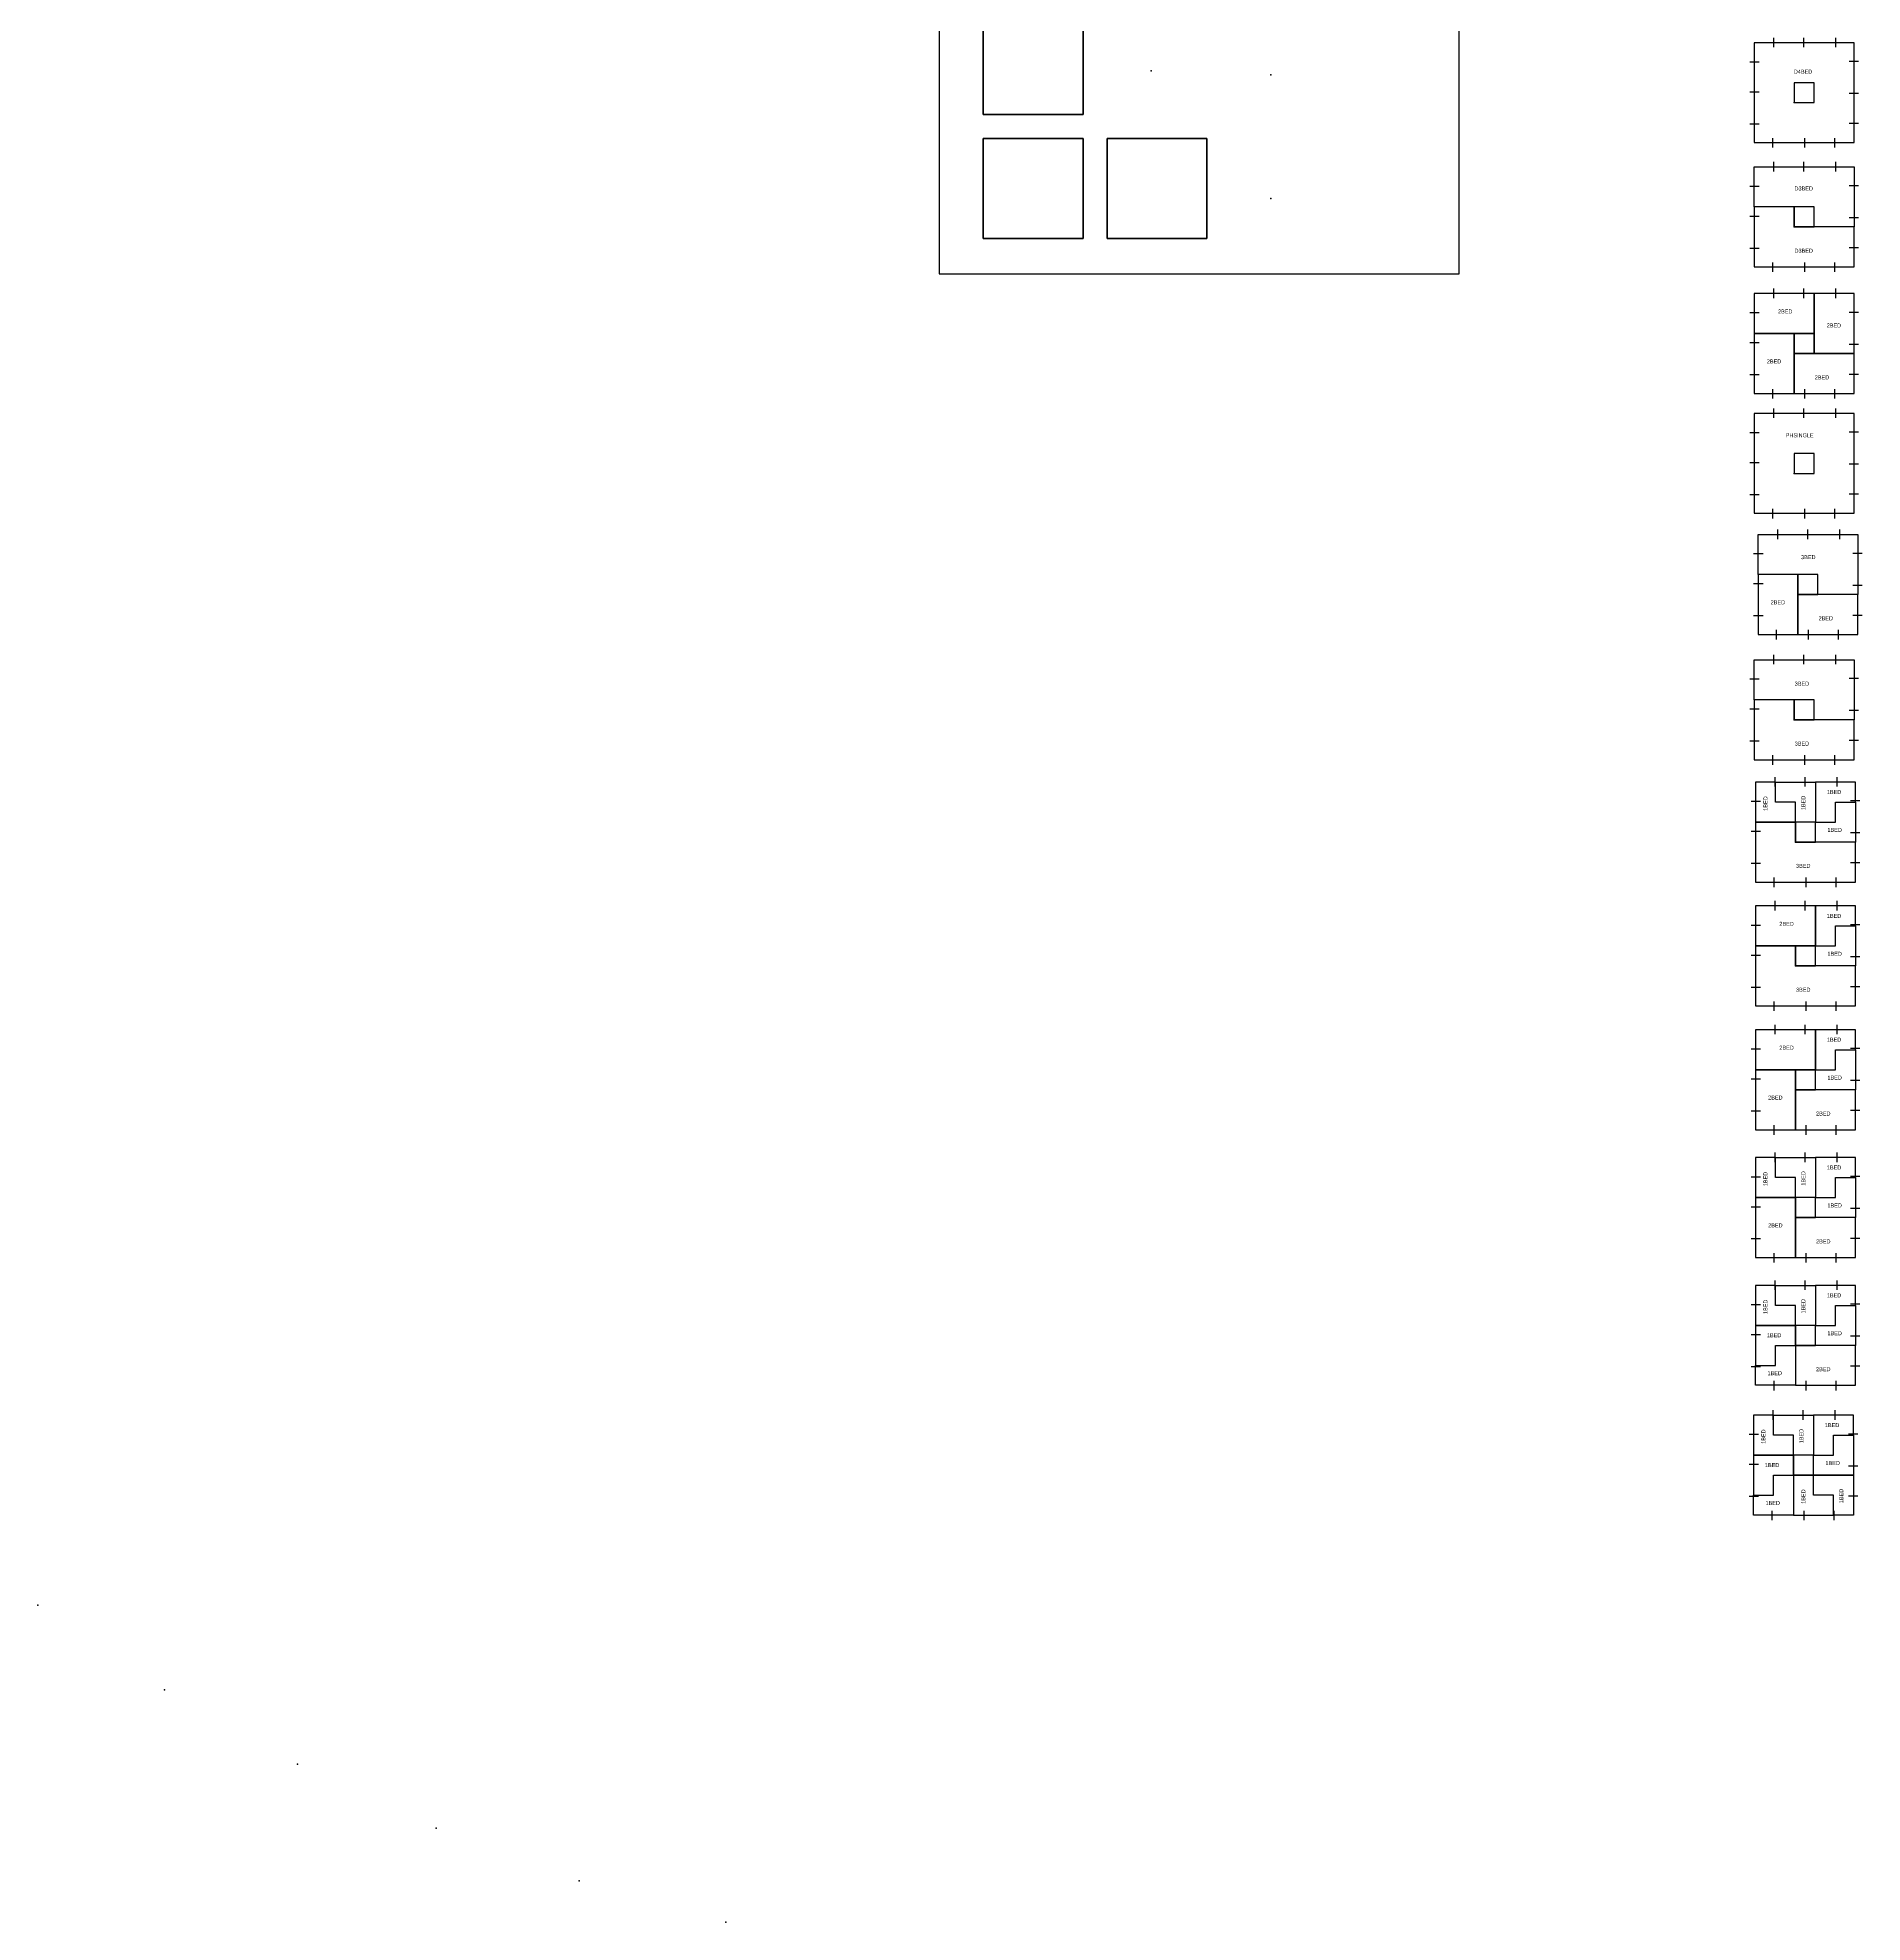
# Model space of a CAD drawing. Extents: x -408 to 335, y -316 to 226.
# Drawn here: x -221.1 to 235.7, y -316.4 to 155.4 of the extents above; entities that cross this region are included whole.
import ezdxf

# ---------------------------------------------------------------- set-up
doc = ezdxf.new("R2010")
doc.units = 0
doc.header["$LTSCALE"] = 1000
for name, color, linetype in [('BOUNDARY', 7, 'CONTINUOUS'), ('CONTEXT', 7, 'CONTINUOUS'), ('FLOORPLATE$T1$11111111V1', 7, 'CONTINUOUS'), ('FLOORPLATE$T1$2111111V1', 7, 'CONTINUOUS'), ('FLOORPLATE$T1$221111V1', 7, 'CONTINUOUS'), ('FLOORPLATE$T1$22211V1', 7, 'CONTINUOUS'), ('FLOORPLATE$T1$2222', 7, 'CONTINUOUS'), ('FLOORPLATE$T1$31111V1', 7, 'CONTINUOUS'), ('FLOORPLATE$T1$3211V1', 7, 'CONTINUOUS'), ('FLOORPLATE$T1$322V1', 7, 'CONTINUOUS'), ('FLOORPLATE$T1$33V1', 7, 'CONTINUOUS'), ('FLOORPLATE$T1$D33', 7, 'CONTINUOUS'), ('FLOORPLATE$T1$D4', 7, 'CONTINUOUS'), ('FLOORPLATE$T1$PH', 7, 'CONTINUOUS'), ('FOOTPRINT$T1', 7, 'CONTINUOUS'), ('VIEW', 7, 'CONTINUOUS')]:
    doc.layers.add(name, color=color, linetype=linetype)

msp = doc.modelspace()

# ---------------------------------------------------------------- linework, layer by layer
at = {"layer": 'BOUNDARY'}
msp.add_lwpolyline([(4.62, 96.26), (134.81, 96.26), (134.81, 226.45), (4.62, 226.45)], close=True, dxfattribs=at)
at = {"layer": 'FLOORPLATE$T1$11111111V1'}
for p, q in [((213.35, -188.24), (213.35, -190.61)), ((220.86, -188.24), (220.86, -190.61)), ((228.87, -188.24), (228.87, -190.61)), ((209.76, -194.35), (207.39, -194.35)), ((232.24, -194.13), (234.61, -194.13)), ((209.76, -201.86), (207.39, -201.86)), ((232.24, -202.14), (234.61, -202.14)), ((209.76, -209.87), (207.39, -209.87)), ((232.24, -209.65), (234.61, -209.65)), ((213.13, -215.76), (213.13, -213.39)), ((221.14, -215.76), (221.14, -213.39)), ((228.65, -215.76), (228.65, -213.39))]:
    msp.add_line(p, q, dxfattribs=at)
for points in [[(218.5, -199.5), (218.5, -194.5), (213.5, -194.5), (213.5, -189.5), (208.5, -189.5), (208.5, -199.5)], [(213.5, -194.5), (213.5, -189.5), (223.5, -189.5), (223.5, -199.5), (218.5, -199.5), (218.5, -194.5)], [(223.5, -199.5), (228.5, -199.5), (228.5, -194.5), (233.5, -194.5), (233.5, -189.5), (223.5, -189.5)], [(228.5, -194.5), (233.5, -194.5), (233.5, -204.5), (223.5, -204.5), (223.5, -199.5), (228.5, -199.5)], [(208.5, -209.5), (213.5, -209.5), (213.5, -204.5), (218.5, -204.5), (218.5, -199.5), (208.5, -199.5)], [(218.5, -204.5), (223.5, -204.5), (223.5, -199.5), (218.5, -199.5)], [(213.5, -204.5), (218.5, -204.5), (218.5, -214.5), (208.5, -214.5), (208.5, -209.5), (213.5, -209.5)], [(228.5, -214.5), (228.5, -209.5), (223.5, -209.5), (223.5, -204.5), (218.5, -204.5), (218.5, -214.5)], [(223.5, -209.5), (223.5, -204.5), (233.5, -204.5), (233.5, -214.5), (228.5, -214.5), (228.5, -209.5)]]:
    msp.add_lwpolyline(points, close=True, dxfattribs=at)
msp.add_point((218.5, -204.5), dxfattribs=at)
at = {"layer": 'FLOORPLATE$T1$2111111V1'}
for p, q in [((213.85, -155.74), (213.85, -158.11)), ((221.36, -155.74), (221.36, -158.11)), ((229.37, -155.74), (229.37, -158.11)), ((210.26, -161.85), (207.89, -161.85)), ((232.74, -161.63), (235.11, -161.63)), ((210.26, -169.36), (207.89, -169.36)), ((232.74, -169.64), (235.11, -169.64)), ((210.26, -177.37), (207.89, -177.37)), ((232.74, -177.15), (235.11, -177.15)), ((213.63, -183.26), (213.63, -180.89)), ((221.64, -183.26), (221.64, -180.89)), ((229.15, -183.26), (229.15, -180.89))]:
    msp.add_line(p, q, dxfattribs=at)
for points in [[(219, -167), (219, -162), (214, -162), (214, -157), (209, -157), (209, -167)], [(214, -162), (214, -157), (224, -157), (224, -167), (219, -167), (219, -162)], [(224, -167), (229, -167), (229, -162), (234, -162), (234, -157), (224, -157)], [(229, -162), (234, -162), (234, -172), (224, -172), (224, -167), (229, -167)], [(209, -177), (214, -177), (214, -172), (219, -172), (219, -167), (209, -167)], [(219, -172), (224, -172), (224, -167), (219, -167)], [(214, -172), (219, -172), (219, -182), (209, -182), (209, -177), (214, -177)], [(219, -182), (234, -182), (234, -172), (219, -172)]]:
    msp.add_lwpolyline(points, close=True, dxfattribs=at)
msp.add_point((219, -172), dxfattribs=at)
at = {"layer": 'FLOORPLATE$T1$221111V1'}
for p, q in [((213.85, -123.74), (213.85, -126.11)), ((221.36, -123.74), (221.36, -126.11)), ((229.37, -123.74), (229.37, -126.11)), ((210.26, -129.85), (207.89, -129.85)), ((232.74, -129.63), (235.11, -129.63)), ((210.26, -137.36), (207.89, -137.36)), ((232.74, -137.64), (235.11, -137.64)), ((210.26, -145.37), (207.89, -145.37)), ((232.74, -145.15), (235.11, -145.15)), ((213.63, -151.26), (213.63, -148.89)), ((221.64, -151.26), (221.64, -148.89)), ((229.15, -151.26), (229.15, -148.89))]:
    msp.add_line(p, q, dxfattribs=at)
for points in [[(219, -135), (219, -130), (214, -130), (214, -125), (209, -125), (209, -135)], [(214, -130), (214, -125), (224, -125), (224, -135), (219, -135), (219, -130)], [(224, -135), (229, -135), (229, -130), (234, -130), (234, -125), (224, -125)], [(229, -130), (234, -130), (234, -140), (224, -140), (224, -135), (229, -135)], [(209, -150), (219, -150), (219, -135), (209, -135)], [(219, -140), (224, -140), (224, -135), (219, -135)], [(219, -150), (234, -150), (234, -140), (219, -140)]]:
    msp.add_lwpolyline(points, close=True, dxfattribs=at)
msp.add_point((219, -140), dxfattribs=at)
at = {"layer": 'FLOORPLATE$T1$22211V1'}
for p, q in [((213.85, -91.74), (213.85, -94.11)), ((221.36, -91.74), (221.36, -94.11)), ((229.37, -91.74), (229.37, -94.11)), ((210.26, -97.85), (207.89, -97.85)), ((232.74, -97.63), (235.11, -97.63)), ((210.26, -105.36), (207.89, -105.36)), ((232.74, -105.64), (235.11, -105.64)), ((232.74, -113.15), (235.11, -113.15)), ((210.26, -113.37), (207.89, -113.37)), ((213.63, -119.26), (213.63, -116.89)), ((221.64, -119.26), (221.64, -116.89)), ((229.15, -119.26), (229.15, -116.89))]:
    msp.add_line(p, q, dxfattribs=at)
for points in [[(209, -103), (224, -103), (224, -93), (209, -93)], [(224, -103), (229, -103), (229, -98), (234, -98), (234, -93), (224, -93)], [(229, -98), (234, -98), (234, -108), (224, -108), (224, -103), (229, -103)], [(209, -118), (219, -118), (219, -103), (209, -103)], [(219, -108), (224, -108), (224, -103), (219, -103)], [(219, -118), (234, -118), (234, -108), (219, -108)]]:
    msp.add_lwpolyline(points, close=True, dxfattribs=at)
msp.add_point((219, -108), dxfattribs=at)
at = {"layer": 'FLOORPLATE$T1$2222'}
for p, q in [((213.52, 92.56), (213.52, 90.19)), ((221.03, 92.56), (221.03, 90.19)), ((229.04, 92.56), (229.04, 90.19)), ((209.93, 86.45), (207.56, 86.45)), ((232.41, 86.67), (234.78, 86.67)), ((209.93, 78.94), (207.56, 78.94)), ((232.41, 78.66), (234.78, 78.66)), ((209.93, 70.93), (207.56, 70.93)), ((232.41, 71.15), (234.78, 71.15)), ((213.3, 65.03), (213.3, 67.41)), ((221.31, 65.03), (221.31, 67.41)), ((228.82, 65.03), (228.82, 67.41))]:
    msp.add_line(p, q, dxfattribs=at)
for points in [[(208.67, 81.3), (223.67, 81.3), (223.67, 91.3), (208.67, 91.3)], [(223.67, 76.3), (233.67, 76.3), (233.67, 91.3), (223.67, 91.3)], [(208.67, 66.3), (218.67, 66.3), (218.67, 81.3), (208.67, 81.3)], [(218.67, 76.3), (223.67, 76.3), (223.67, 81.3), (218.67, 81.3)], [(218.67, 66.3), (233.67, 66.3), (233.67, 76.3), (218.67, 76.3)]]:
    msp.add_lwpolyline(points, close=True, dxfattribs=at)
msp.add_point((218.67, 76.3), dxfattribs=at)
at = {"layer": 'FLOORPLATE$T1$31111V1'}
for p, q in [((213.85, -29.74), (213.85, -32.11)), ((221.36, -29.74), (221.36, -32.11)), ((229.37, -29.74), (229.37, -32.11)), ((210.26, -35.85), (207.89, -35.85)), ((232.74, -35.63), (235.11, -35.63)), ((210.26, -43.36), (207.89, -43.36)), ((232.74, -43.64), (235.11, -43.64)), ((210.26, -51.37), (207.89, -51.37)), ((232.74, -51.15), (235.11, -51.15)), ((213.63, -57.26), (213.63, -54.89)), ((221.64, -57.26), (221.64, -54.89)), ((229.15, -57.26), (229.15, -54.89))]:
    msp.add_line(p, q, dxfattribs=at)
for points in [[(219, -41), (219, -36), (214, -36), (214, -31), (209, -31), (209, -41)], [(214, -36), (214, -31), (224, -31), (224, -41), (219, -41), (219, -36)], [(224, -41), (229, -41), (229, -36), (234, -36), (234, -31), (224, -31)], [(229, -36), (234, -36), (234, -46), (224, -46), (224, -41), (229, -41)], [(209, -41), (209, -56), (234, -56), (234, -46), (219, -46), (219, -41)], [(219, -46), (224, -46), (224, -41), (219, -41)]]:
    msp.add_lwpolyline(points, close=True, dxfattribs=at)
msp.add_point((219, -46), dxfattribs=at)
at = {"layer": 'FLOORPLATE$T1$3211V1'}
for p, q in [((213.85, -60.74), (213.85, -63.11)), ((221.36, -60.74), (221.36, -63.11)), ((229.37, -60.74), (229.37, -63.11)), ((210.26, -66.85), (207.89, -66.85)), ((232.74, -66.63), (235.11, -66.63)), ((210.26, -74.36), (207.89, -74.36)), ((232.74, -74.64), (235.11, -74.64)), ((210.26, -82.37), (207.89, -82.37)), ((232.74, -82.15), (235.11, -82.15)), ((213.63, -88.26), (213.63, -85.89)), ((221.64, -88.26), (221.64, -85.89)), ((229.15, -88.26), (229.15, -85.89))]:
    msp.add_line(p, q, dxfattribs=at)
for points in [[(209, -72), (224, -72), (224, -62), (209, -62)], [(224, -72), (229, -72), (229, -67), (234, -67), (234, -62), (224, -62)], [(229, -67), (234, -67), (234, -77), (224, -77), (224, -72), (229, -72)], [(209, -72), (209, -87), (234, -87), (234, -77), (219, -77), (219, -72)], [(219, -77), (224, -77), (224, -72), (219, -72)]]:
    msp.add_lwpolyline(points, close=True, dxfattribs=at)
msp.add_point((219, -77), dxfattribs=at)
at = {"layer": 'FLOORPLATE$T1$322V1'}
for p, q in [((214.47, 32.25), (214.47, 29.87)), ((221.98, 32.25), (221.98, 29.87)), ((229.99, 32.25), (229.99, 29.87)), ((210.88, 26.13), (208.51, 26.13)), ((233.36, 26.35), (235.73, 26.35)), ((210.88, 18.62), (208.51, 18.62)), ((233.36, 18.34), (235.73, 18.34)), ((210.88, 10.62), (208.51, 10.62)), ((233.36, 10.83), (235.73, 10.83)), ((214.25, 4.72), (214.25, 7.09)), ((222.26, 4.72), (222.26, 7.09)), ((229.77, 4.72), (229.77, 7.09))]:
    msp.add_line(p, q, dxfattribs=at)
for points in [[(209.62, 30.98), (234.62, 30.98), (234.62, 15.98), (224.62, 15.98), (224.62, 20.98), (209.62, 20.98)], [(209.62, 5.98), (219.62, 5.98), (219.62, 20.98), (209.62, 20.98)], [(219.62, 15.98), (224.62, 15.98), (224.62, 20.98), (219.62, 20.98)], [(219.62, 5.98), (234.62, 5.98), (234.62, 15.98), (219.62, 15.98)]]:
    msp.add_lwpolyline(points, close=True, dxfattribs=at)
msp.add_point((219.62, 15.98), dxfattribs=at)
at = {"layer": 'FLOORPLATE$T1$33V1'}
for p, q in [((213.52, 0.89), (213.52, -1.49)), ((221.03, 0.89), (221.03, -1.49)), ((229.04, 0.89), (229.04, -1.49)), ((209.93, -5.23), (207.56, -5.23)), ((232.41, -5.01), (234.78, -5.01)), ((209.93, -12.74), (207.56, -12.74)), ((232.41, -13.02), (234.78, -13.02)), ((209.93, -20.74), (207.56, -20.74)), ((232.41, -20.53), (234.78, -20.53)), ((213.3, -26.64), (213.3, -24.27)), ((221.31, -26.64), (221.31, -24.27)), ((228.82, -26.64), (228.82, -24.27))]:
    msp.add_line(p, q, dxfattribs=at)
for points in [[(208.67, -0.38), (233.67, -0.38), (233.67, -15.38), (223.67, -15.38), (223.67, -10.38), (208.67, -10.38)], [(208.67, -10.38), (208.67, -25.38), (233.67, -25.38), (233.67, -15.38), (218.67, -15.38), (218.67, -10.38)], [(218.67, -15.38), (223.67, -15.38), (223.67, -10.38), (218.67, -10.38)]]:
    msp.add_lwpolyline(points, close=True, dxfattribs=at)
msp.add_point((218.67, -15.38), dxfattribs=at)
at = {"layer": 'FLOORPLATE$T1$D33'}
for p, q in [((213.52, 124.26), (213.52, 121.89)), ((221.03, 124.26), (221.03, 121.89)), ((229.04, 124.26), (229.04, 121.89)), ((209.93, 118.15), (207.56, 118.15)), ((232.41, 118.37), (234.78, 118.37)), ((209.93, 110.64), (207.56, 110.64)), ((232.41, 110.36), (234.78, 110.36)), ((209.93, 102.63), (207.56, 102.63)), ((213.3, 96.74), (213.3, 99.11)), ((221.31, 96.74), (221.31, 99.11)), ((228.82, 96.74), (228.82, 99.11)), ((232.41, 102.85), (234.78, 102.85))]:
    msp.add_line(p, q, dxfattribs=at)
for points in [[(208.67, 123), (233.67, 123), (233.67, 108), (223.67, 108), (223.67, 113), (208.67, 113)], [(208.67, 113), (208.67, 98), (233.67, 98), (233.67, 108), (218.67, 108), (218.67, 113)], [(218.67, 108), (223.67, 108), (223.67, 113), (218.67, 113)]]:
    msp.add_lwpolyline(points, close=True, dxfattribs=at)
msp.add_point((218.67, 108), dxfattribs=at)
at = {"layer": 'FLOORPLATE$T1$D4'}
for p, q in [((213.52, 155.37), (213.52, 153)), ((221.03, 155.37), (221.03, 153)), ((229.04, 155.37), (229.04, 153)), ((209.93, 149.26), (207.56, 149.26)), ((232.41, 149.47), (234.78, 149.47)), ((209.93, 141.75), (207.56, 141.75)), ((232.41, 141.47), (234.78, 141.47)), ((209.93, 133.74), (207.56, 133.74)), ((232.41, 133.96), (234.78, 133.96)), ((213.3, 127.84), (213.3, 130.22)), ((221.31, 127.84), (221.31, 130.22)), ((228.82, 127.84), (228.82, 130.22))]:
    msp.add_line(p, q, dxfattribs=at)
for points in [[(208.67, 129.11), (233.67, 129.11), (233.67, 154.11), (208.67, 154.11)], [(218.67, 139.11), (223.67, 139.11), (223.67, 144.11), (218.67, 144.11)]]:
    msp.add_lwpolyline(points, close=True, dxfattribs=at)
msp.add_point((218.67, 139.11), dxfattribs=at)
at = {"layer": 'FLOORPLATE$T1$PH'}
for p, q in [((213.52, 62.56), (213.52, 60.19)), ((221.03, 62.56), (221.03, 60.19)), ((229.04, 62.56), (229.04, 60.19)), ((232.41, 56.67), (234.78, 56.67)), ((209.93, 56.45), (207.56, 56.45)), ((209.93, 48.94), (207.56, 48.94)), ((232.41, 48.66), (234.78, 48.66)), ((209.93, 40.93), (207.56, 40.93)), ((232.41, 41.15), (234.78, 41.15)), ((213.3, 35.03), (213.3, 37.41)), ((221.31, 35.03), (221.31, 37.41)), ((228.82, 35.03), (228.82, 37.41))]:
    msp.add_line(p, q, dxfattribs=at)
for points in [[(208.67, 36.3), (233.67, 36.3), (233.67, 61.3), (208.67, 61.3)], [(218.67, 46.3), (223.67, 46.3), (223.67, 51.3), (218.67, 51.3)]]:
    msp.add_lwpolyline(points, close=True, dxfattribs=at)
msp.add_point((218.67, 46.3), dxfattribs=at)
at = {"layer": 'FOOTPRINT$T1'}
for p in [(57.67, 147.11), (87.67, 146.11), (87.67, 115.11)]:
    msp.add_point(p, dxfattribs=at)
at = {"layer": 'VIEW'}
for p in [(-221.06, -237.01), (-189.32, -258.22), (-156.01, -276.87), (-121.34, -292.86), (-85.52, -306.07), (-48.78, -316.43)]:
    msp.add_point(p, dxfattribs=at)

# ---------------------------------------------------------------- texts
at = {"layer": 'FLOORPLATE$T1$11111111V1', "linetype": 'CONTINUOUS'}
for p in [(211.47, -196.65), (220.96, -196.5), (221.47, -211.65), (230.96, -211.5)]:
    msp.add_text('1BED', height=1, rotation=90, dxfattribs=at).set_placement(p)
for p in [(226.35, -192.47), (211.35, -202.47), (226.5, -201.96), (211.5, -211.96)]:
    msp.add_text('1BED', height=1, dxfattribs=at).set_placement(p)
at = {"layer": 'FLOORPLATE$T1$2111111V1', "linetype": 'CONTINUOUS'}
for s, p in [('1BED', (226.85, -159.97)), ('1BED', (211.85, -169.97)), ('1BED', (227, -169.46)), ('1BED', (212, -179.46)), ('2BED', (224.16, -178.46))]:
    msp.add_text(s, height=1, dxfattribs=at).set_placement(p)
for p in [(211.97, -164.15), (221.46, -164)]:
    msp.add_text('1BED', height=1, rotation=90, dxfattribs=at).set_placement(p)
at = {"layer": 'FLOORPLATE$T1$221111V1', "linetype": 'CONTINUOUS'}
for s, p in [('1BED', (226.85, -127.97)), ('1BED', (227, -137.46)), ('2BED', (212.16, -142.46)), ('2BED', (224.16, -146.46))]:
    msp.add_text(s, height=1, dxfattribs=at).set_placement(p)
for p in [(211.97, -132.15), (221.46, -132)]:
    msp.add_text('1BED', height=1, rotation=90, dxfattribs=at).set_placement(p)
at = {"layer": 'FLOORPLATE$T1$22211V1', "linetype": 'CONTINUOUS'}
for s, p in [('2BED', (214.96, -97.97)), ('1BED', (226.85, -95.97)), ('1BED', (227, -105.46)), ('2BED', (212.16, -110.46)), ('2BED', (224.16, -114.46))]:
    msp.add_text(s, height=1, dxfattribs=at).set_placement(p)
at = {"layer": 'FLOORPLATE$T1$2222', "linetype": 'CONTINUOUS'}
for p in [(214.63, 86.33), (226.83, 82.83), (211.83, 73.83), (223.83, 69.83)]:
    msp.add_text('2BED', height=1, dxfattribs=at).set_placement(p)
at = {"layer": 'FLOORPLATE$T1$31111V1', "linetype": 'CONTINUOUS'}
for s, p in [('1BED', (226.85, -33.97)), ('1BED', (227, -43.46)), ('3BED', (219.14, -52.46))]:
    msp.add_text(s, height=1, dxfattribs=at).set_placement(p)
for p in [(211.97, -38.15), (221.46, -38)]:
    msp.add_text('1BED', height=1, rotation=90, dxfattribs=at).set_placement(p)
at = {"layer": 'FLOORPLATE$T1$3211V1', "linetype": 'CONTINUOUS'}
for s, p in [('2BED', (214.96, -66.97)), ('1BED', (226.85, -64.97)), ('1BED', (227, -74.46)), ('3BED', (219.14, -83.46))]:
    msp.add_text(s, height=1, dxfattribs=at).set_placement(p)
at = {"layer": 'FLOORPLATE$T1$322V1', "linetype": 'CONTINUOUS'}
for s, p in [('3BED', (220.41, 24.83)), ('2BED', (212.78, 13.52)), ('2BED', (224.78, 9.52))]:
    msp.add_text(s, height=1, dxfattribs=at).set_placement(p)
at = {"layer": 'FLOORPLATE$T1$33V1', "linetype": 'CONTINUOUS'}
for p in [(218.81, -6.84), (218.81, -21.84)]:
    msp.add_text('3BED', height=1, dxfattribs=at).set_placement(p)
at = {"layer": 'FLOORPLATE$T1$D33', "linetype": 'CONTINUOUS'}
for p in [(218.76, 117.12), (218.76, 101.54)]:
    msp.add_text('D3BED', height=1, dxfattribs=at).set_placement(p)
at = {"layer": 'FLOORPLATE$T1$D4', "linetype": 'CONTINUOUS'}
msp.add_text('D4BED', height=1, dxfattribs=at).set_placement((218.58, 146.37))
at = {"layer": 'FLOORPLATE$T1$PH', "linetype": 'CONTINUOUS'}
msp.add_text('PHSINGLE', height=1, dxfattribs=at).set_placement((216.56, 55.33))

# ---------------------------------------------------------------- meshes
at = {"layer": 'CONTEXT'}
mesh = msp.add_polyface(dxfattribs=at)
corners = [(15.67, 136.11, 60), (15.67, 161.11, 60), (40.67, 136.11, 60), (40.67, 161.11, 60), (15.67, 136.11), (15.67, 161.11), (40.67, 136.11), (40.67, 161.11), (15.67, 136.11), (15.67, 136.11, 60), (40.67, 136.11), (40.67, 136.11, 60), (40.67, 136.11), (40.67, 136.11, 60), (40.67, 161.11), (40.67, 161.11, 60), (40.67, 161.11), (40.67, 161.11, 60), (15.67, 161.11), (15.67, 161.11, 60), (15.67, 161.11), (15.67, 161.11, 60), (15.67, 136.11), (15.67, 136.11, 60)]
mesh.append_faces([[corners[k] for k in face] for face in [(1, 0, 2, 3), (5, 7, 6, 4), (9, 8, 10, 11), (13, 12, 14, 15), (17, 16, 18, 19), (21, 20, 22, 23)]])
mesh = msp.add_polyface(dxfattribs=at)
corners = [(15.67, 105.11, 37.1), (15.67, 130.11, 37.1), (40.67, 105.11, 37.1), (40.67, 130.11, 37.1), (15.67, 105.11), (15.67, 130.11), (40.67, 105.11), (40.67, 130.11), (15.67, 105.11), (15.67, 105.11, 37.1), (40.67, 105.11), (40.67, 105.11, 37.1), (40.67, 105.11), (40.67, 105.11, 37.1), (40.67, 130.11), (40.67, 130.11, 37.1), (40.67, 130.11), (40.67, 130.11, 37.1), (15.67, 130.11), (15.67, 130.11, 37.1), (15.67, 130.11), (15.67, 130.11, 37.1), (15.67, 105.11), (15.67, 105.11, 37.1)]
mesh.append_faces([[corners[k] for k in face] for face in [(1, 0, 2, 3), (5, 7, 6, 4), (9, 8, 10, 11), (13, 12, 14, 15), (17, 16, 18, 19), (21, 20, 22, 23)]])
mesh = msp.add_polyface(dxfattribs=at)
corners = [(46.67, 105.11, 120), (46.67, 130.11, 120), (71.67, 105.11, 120), (71.67, 130.11, 120), (46.67, 105.11), (46.67, 130.11), (71.67, 105.11), (71.67, 130.11), (46.67, 105.11), (46.67, 105.11, 120), (71.67, 105.11), (71.67, 105.11, 120), (71.67, 105.11), (71.67, 105.11, 120), (71.67, 130.11), (71.67, 130.11, 120), (71.67, 130.11), (71.67, 130.11, 120), (46.67, 130.11), (46.67, 130.11, 120), (46.67, 130.11), (46.67, 130.11, 120), (46.67, 105.11), (46.67, 105.11, 120)]
mesh.append_faces([[corners[k] for k in face] for face in [(1, 0, 2, 3), (5, 7, 6, 4), (9, 8, 10, 11), (13, 12, 14, 15), (17, 16, 18, 19), (21, 20, 22, 23)]])

doc.saveas('drawing.dxf')
